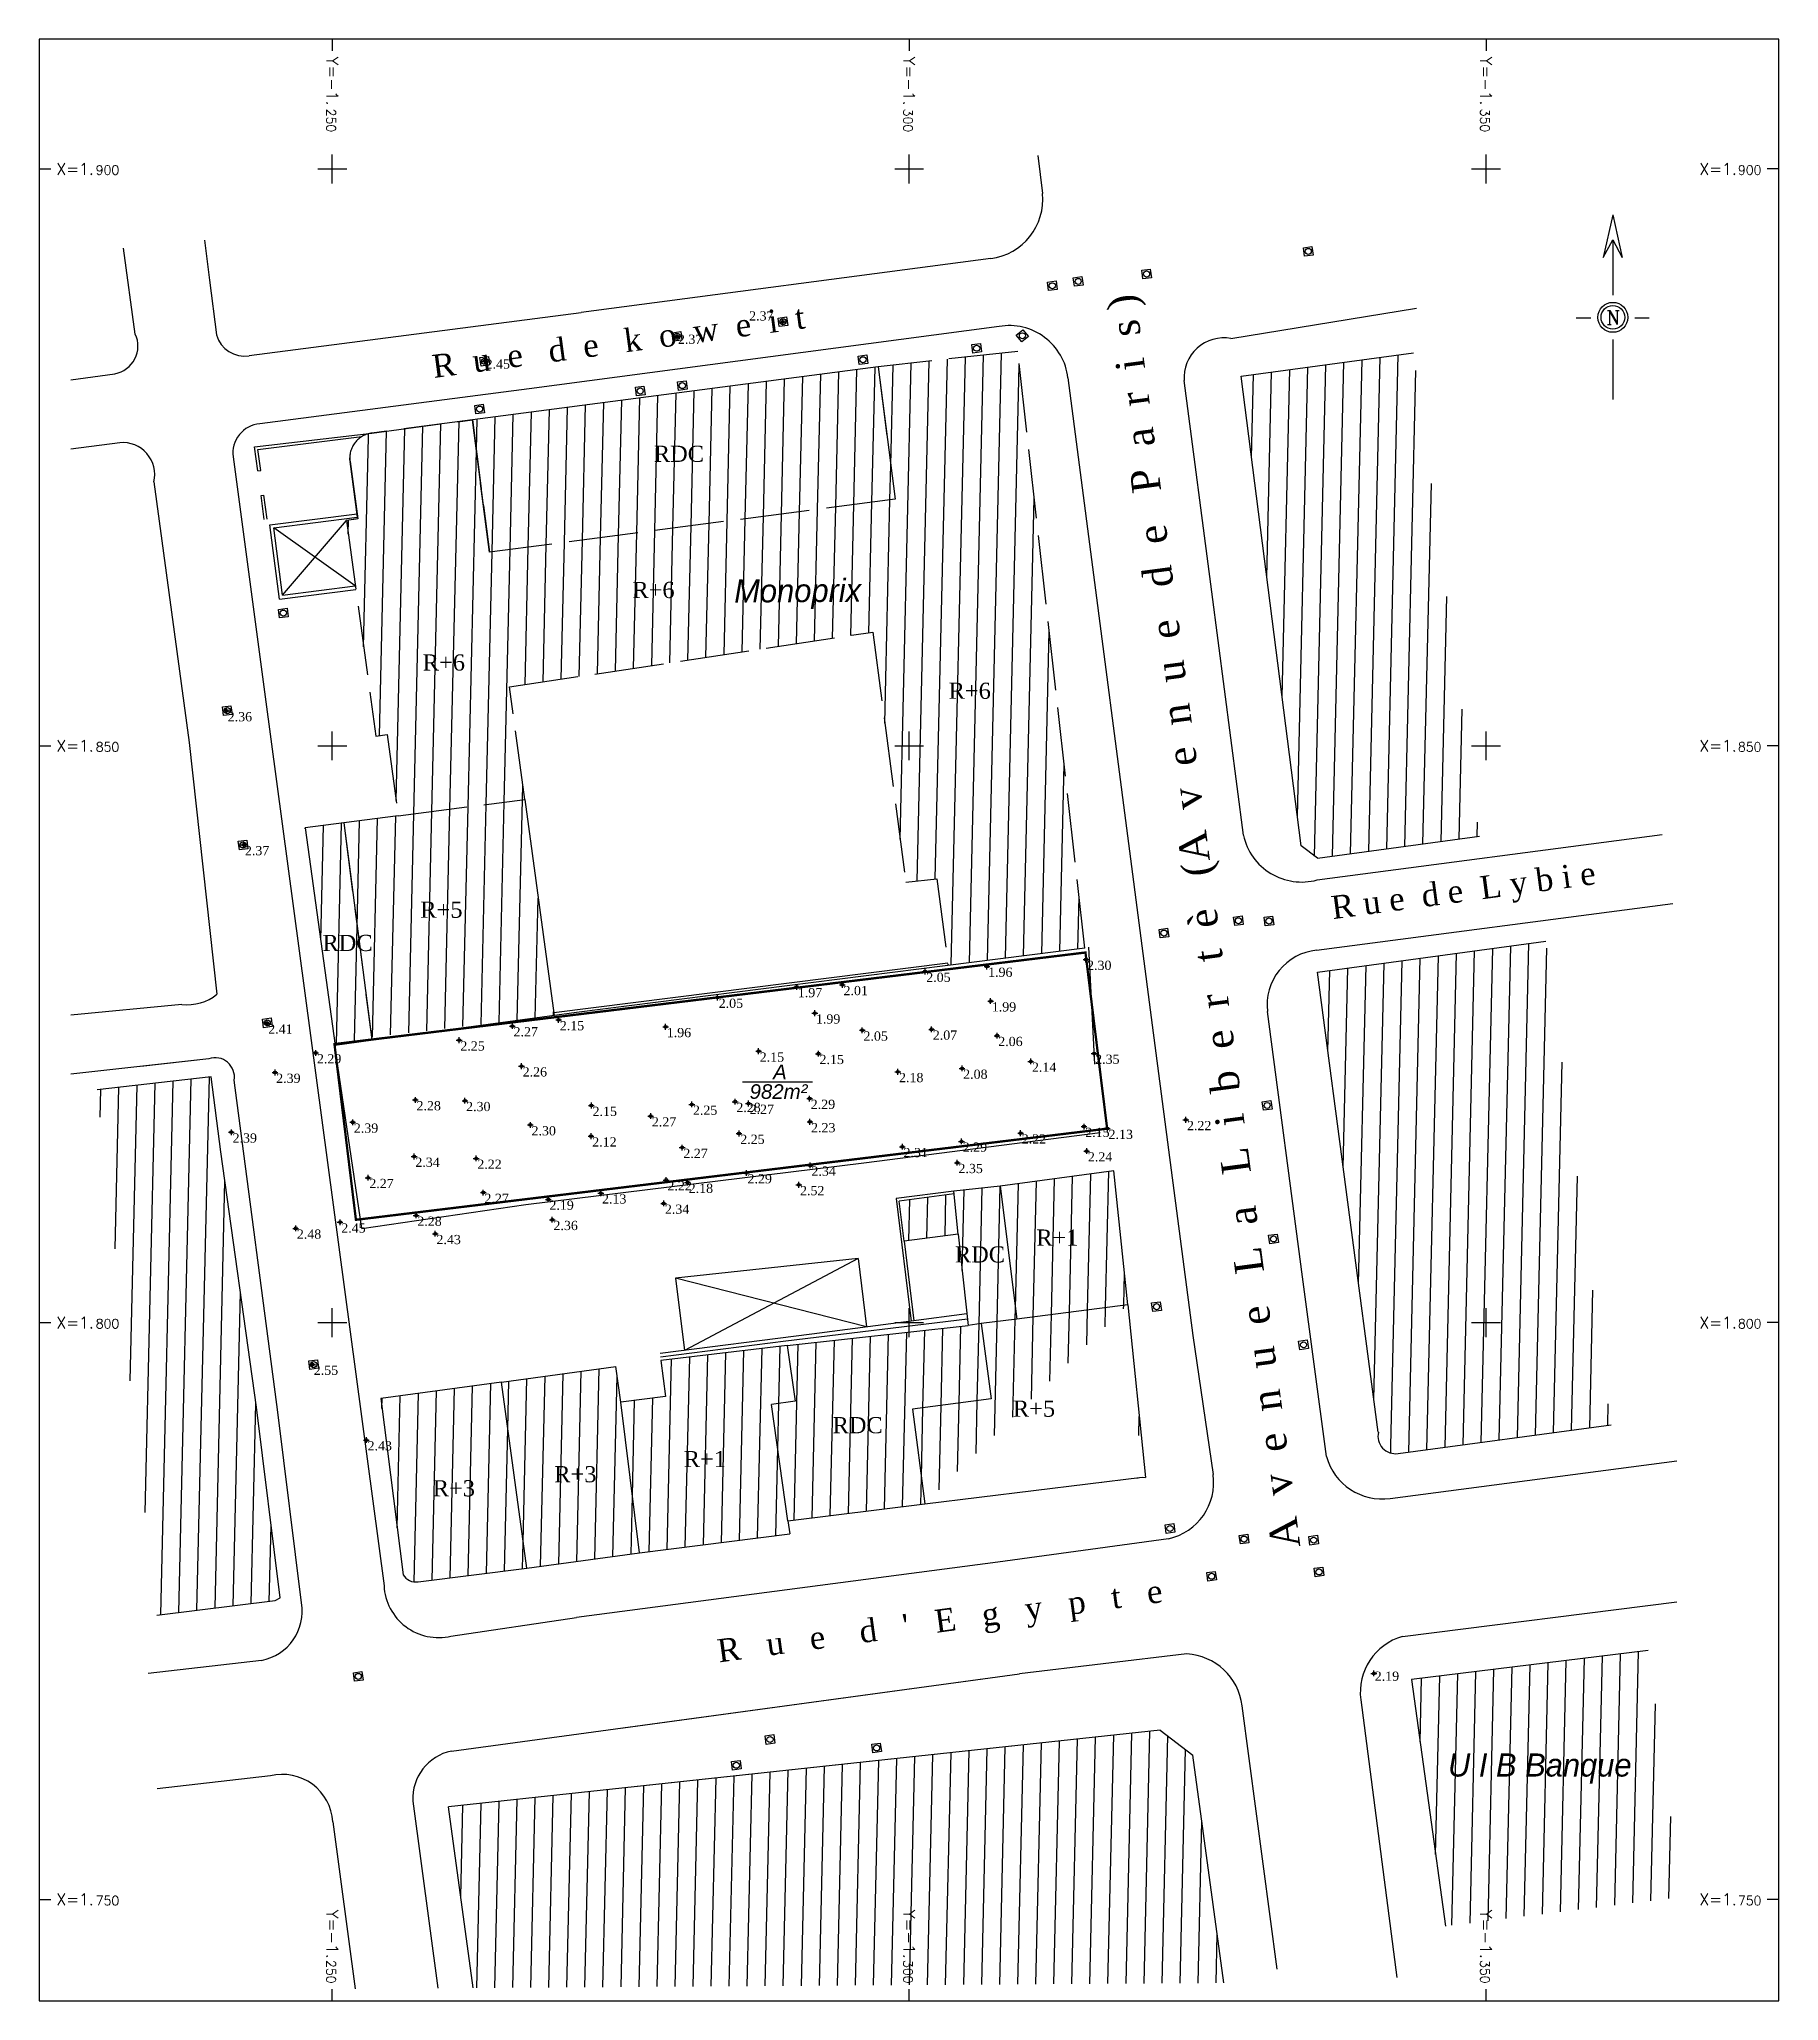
# Model space of a CAD drawing. Header units: millimetres. Extents: x -73 to 2614, y -84 to 3784.
# Drawn here: x 1224.6 to 1375.4, y 1741.2 to 1911.2 of the extents above; entities that cross this region are included whole.
import ezdxf
from ezdxf.enums import TextEntityAlignment as Align

# ---------------------------------------------------------------- set-up
doc = ezdxf.new("R2010")
doc.units = ezdxf.units.MM
doc.header["$LTSCALE"] = 5
doc.header["$PDMODE"] = 34
doc.header["$PDSIZE"] = 0.25
doc.linetypes.add('ACAD_ISO02W100', pattern=[15, 12, -3])
for name, color, linetype in [('Annotation', 7, 'Continuous'), ('Assiette otc', 1, 'Continuous'), ('bordure', 253, 'Continuous'), ('Carroyage(6)', 7, 'Continuous'), ('charpente', 252, 'Continuous'), ('cloture', 252, 'Continuous'), ('const', 7, 'Continuous'), ('Construction', 252, 'Continuous'), ('grillage', 252, 'LIMITE2'), ('Légende_Horizon_Topo', 7, 'Continuous'), ('MiseEnPage', 7, 'Continuous'), ('Nord', 132, 'Continuous'), ('Regard_Eau_Usé', 5, 'Continuous'), ('tableau_recap_surface', 7, 'Continuous'), ('textes_styles_horizon_topo', 7, 'Continuous'), ('TopoAlt', 3, 'Continuous'), ('TopoJIS', 7, 'Continuous')]:
    doc.layers.add(name, color=color, linetype=linetype)
doc.styles.add('NORD', font='complex', dxfattribs={"height": 15})
doc.styles.add('Romans 2.0', font='Romans.shx', dxfattribs={"width": 0.99, "height": 1})
doc.styles.add('style1', font='', dxfattribs={"height": 15})
doc.styles.add('style2', font='times.ttf')
doc.styles.get('style1').set_extended_font_data('ITC Zapf Chancery', italic=True)
doc.linetypes.add('LIMITE2', pattern='A,0.25,-0.1,[132,ltypeshp.shx,S=0.1,R=0,X=-0.1,Y=0],-0.1,1', length=1.45)
pattern_1 = [(88.6695683, (-22929.6595, -88354.8654), (-1.562078779, 0.036278636), [])]

msp = doc.modelspace()

# ---------------------------------------------------------------- texts
at = {"layer": 'Annotation', "style": 'Romans 2.0', "width": 0.99}
for s, height, p in [('Y=-1.', 1, (1249.5, 1909.74)), ('Y=-1.', 1, (1299.5, 1909.74)), ('Y=-1.', 1, (1349.5, 1909.74)), ('250', 0.8, (1249.5, 1905.22)), ('300', 0.8, (1299.5, 1905.22)), ('350', 0.8, (1349.5, 1905.22))]:
    msp.add_text(s, height=height, rotation=270, dxfattribs=at).set_placement(p)
for s, height, p in [('X=1.', 1, (1226.1, 1899.5)), ('900', 0.8, (1229.5, 1899.5)), ('X=1.', 1, (1226.1, 1849.5)), ('850', 0.8, (1229.5, 1849.5)), ('X=1.', 1, (1226.1, 1799.5)), ('800', 0.8, (1229.5, 1799.5)), ('X=1.', 1, (1226.1, 1749.5)), ('750', 0.8, (1229.5, 1749.5))]:
    msp.add_text(s, height=height, dxfattribs=at).set_placement(p)
for s, height, p in [('X=1.', 1, (1371.72, 1899.5)), ('900', 0.8, (1373.87, 1899.5)), ('X=1.', 1, (1371.72, 1849.5)), ('850', 0.8, (1373.87, 1849.5)), ('X=1.', 1, (1371.72, 1799.5)), ('800', 0.8, (1373.87, 1799.5)), ('X=1.', 1, (1371.72, 1749.5)), ('750', 0.8, (1373.87, 1749.5))]:
    msp.add_text(s, height=height, dxfattribs=at).set_placement(p, align=Align.RIGHT)
for s, height, p in [('Y=-1.', 1, (1249.5, 1744.86)), ('Y=-1.', 1, (1299.5, 1744.86)), ('Y=-1.', 1, (1349.5, 1744.86)), ('250', 0.8, (1249.5, 1742.71)), ('300', 0.8, (1299.5, 1742.71)), ('350', 0.8, (1349.5, 1742.71))]:
    msp.add_text(s, height=height, rotation=270, dxfattribs=at).set_placement(p, align=Align.RIGHT)
at = {"layer": 'Construction', "color": 7, "attachment_point": 1, "style": 'style2'}
for s, insert, char_height, width, rotation in [('\\pt82.5;A  v  e  n  u  e   L  a   L  i  b  e  r   t  è   (A  v  e  n  u  e   d  e   P  a  r  i  s )', (1331.43, 1780.28), 2.5, 113.3715, 97.5053), ('R  u  e   d  e   k  o  w  e  i  t', (1258.54, 1883.86), 2, 66.5778, 7.6281), ('R u e  d e  L y b i e', (1336.46, 1836.95), 2, 66.5778, 7.5929), ("R   u   e    d   '   E   g   y   p   t   e ", (1283.25, 1772.52), 2, 66.5778, 7.7505)]:
    msp.add_mtext(s, dxfattribs=dict(at, insert=insert, char_height=char_height, width=width, rotation=rotation))
at = {"layer": 'tableau_recap_surface', "width": 61.2322, "attachment_point": 1}
for s, insert, char_height, style in [('RDC', (1277.87, 1876.01), 1.4, 'style2'), ('R+6', (1276.01, 1864.21), 1.4, 'style2'), ('R+6', (1257.84, 1857.92), 1.4, 'style2'), ('R+6', (1303.42, 1855.47), 1.4, 'style2'), ('R+5', (1257.63, 1836.49), 1.4, 'style2'), ('RDC', (1249.15, 1833.61), 1.4, 'style2'), ('R+1', (1311.02, 1808.07), 1.4, 'style2'), ('RDC', (1303.96, 1806.61), 1.4, 'style2'), ('R+5', (1308.99, 1793.24), 1.4, 'style2'), ('RDC', (1293.36, 1791.81), 1.4, 'style2'), ('R+1', (1280.46, 1788.87), 1.4, 'style2'), ('R+3', (1269.24, 1787.56), 1.4, 'style2'), ('R+3', (1258.71, 1786.34), 1.4, 'style2'), ('U I B Banque', (1346.7, 1762.65), 2, 'style1')]:
    msp.add_mtext(s, dxfattribs=dict(at, insert=insert, char_height=char_height, style=style))
at = {"layer": 'tableau_recap_surface', "insert": (1284.83, 1864.41), "char_height": 2, "width": 61.2322, "attachment_point": 1, "rotation": 0.3874, "style": 'style1'}
msp.add_mtext('Monoprix', dxfattribs=at)
at = {"layer": 'textes_styles_horizon_topo', "color": 1, "char_height": 1.2656, "width": 0.5168, "attachment_point": 1, "style": 'style1'}
for s, insert in [('{\\fArial|b0|i1|c0|p34;A}', (1288.21, 1822.36)), ('{\\fArial|b0|i1|c0|p34;982m²}', (1286.17, 1820.66))]:
    msp.add_mtext(s, dxfattribs=dict(at, insert=insert))

# ---------------------------------------------------------------- blocks, each defined once
blk = doc.blocks.new('Y002')
at = {"color": 0}
for p, q in [((0, 0), (-0.684, -3.078)), ((0, 0), (0.684, -3.078)), ((-1.591671, -7.472417), (-2.641825, -7.472417)), ((2.622944, -7.472417), (1.591671, -7.472417))]:
    blk.add_line(p, q, dxfattribs=at)
for points in [[(-0.684, -3.078), (0.011917, -1.812509), (0.684, -3.078)], [(0.011917, -1.812509), (0.00528, -5.817226)], [(0, -9.002999), (0, -13.338)]]:
    blk.add_lwpolyline(points, dxfattribs=at)
for radius in [1.081499, 0.855]:
    blk.add_circle((0, -7.410108), radius, dxfattribs=at)
at = {"color": 0, "style": 'NORD'}
blk.add_text('N', height=1.026, dxfattribs=at).set_placement((-0.472406, -7.938466))
blk = doc.blocks.new('u003')
at = {"color": 0}
blk.add_lwpolyline([(0, 0.6), (0.6, 0.6), (0.6, 0), (0, 0), (0, 0.6)], dxfattribs=at)
blk.add_circle((0.3, 0.3), 0.21, dxfattribs=at)
blk = doc.blocks.new('TCPOINT')
at = {"color": 0}
blk.add_point((0, 0), dxfattribs=at)
at = {"layer": 'TopoAlt'}
blk.add_attdef('ALT', text='', height=0.375, dxfattribs=at).set_placement((0.125, -0.125), align=Align.TOP_LEFT)

# ---------------------------------------------------------------- hatches: boundary and pattern name
at = {"layer": 'Légende_Horizon_Topo'}
h = msp.add_hatch(dxfattribs=at)
h.set_pattern_fill('HCOV02', color=8, scale=25, angle=313.6696, style=0)
h.set_pattern_definition(pattern_1)
edge = h.paths.add_edge_path()
edge.add_line((1251.22, 1869.52), (1252.21, 1869.67))
edge.add_line((1252.21, 1869.67), (1252.19, 1869.81))
edge.add_line((1252.19, 1869.81), (1251.54, 1874.64))
edge.add_arc((1253.73, 1874.92), 2.21, 97.539, 187.2516, ccw=False)
edge.add_line((1253.44, 1877.11), (1262.15, 1878.26))
edge.add_line((1262.15, 1878.26), (1263.62, 1866.78))
edge.add_line((1263.62, 1866.78), (1298.78, 1871.37))
edge.add_line((1298.78, 1871.37), (1297.32, 1882.85))
edge.add_line((1297.32, 1882.85), (1309.41, 1884.19))
edge.add_line((1309.41, 1884.19), (1315.23, 1832.45))
edge.add_line((1315.23, 1832.45), (1303.38, 1831))
edge.add_line((1303.38, 1831), (1302.39, 1838.48))
edge.add_line((1302.39, 1838.48), (1299.71, 1838.19))
edge.add_line((1299.71, 1838.19), (1296.84, 1859.85))
edge.add_line((1296.84, 1859.85), (1265.35, 1855.1))
edge.add_line((1265.35, 1855.1), (1266.68, 1845.35))
edge.add_line((1266.68, 1845.35), (1255.71, 1843.93))
edge.add_line((1255.71, 1843.93), (1254.77, 1850.98))
edge.add_line((1254.77, 1850.98), (1253.77, 1850.84))
edge.add_line((1253.77, 1850.84), (1251.22, 1869.52))
h = msp.add_hatch(dxfattribs=at)
h.set_pattern_fill('HCOV02', color=8, scale=25, angle=313.6696, style=0)
h.set_pattern_definition(pattern_1)
h.paths.add_polyline_path([(1333.97, 1841.33), (1328.78, 1882.03), (1343.71, 1884.07), (1349.43, 1842.16), (1335.38, 1840.25)])
h = msp.add_hatch(dxfattribs=at)
h.set_pattern_fill('HCOV02', color=8, scale=25, angle=313.6696, style=0)
h.set_pattern_definition(pattern_1)
h.paths.add_polyline_path([(1263.62, 1866.78), (1262.15, 1878.26), (1297.32, 1882.85), (1298.78, 1871.37)])
edge = h.paths.add_edge_path(flags=17)
edge.add_line((1297.32, 1882.85), (1298.78, 1871.37))
h = msp.add_hatch(dxfattribs=at)
h.set_pattern_fill('HCOV02', color=8, scale=25, angle=313.6696, style=0)
h.set_pattern_definition(pattern_1)
h.paths.add_polyline_path([(1266.68, 1845.35), (1269.22, 1826.59), (1253.4, 1824.74), (1250.99, 1843.31)])
h = msp.add_hatch(dxfattribs=at)
h.set_pattern_fill('HCOV02', color=8, scale=25, angle=313.6696, style=0)
h.set_pattern_definition(pattern_1)
h.paths.add_polyline_path([(1247.65, 1842.88), (1250.25, 1824.14), (1253.4, 1824.74), (1250.99, 1843.31)])
edge = h.paths.add_edge_path()
edge.add_line((1250.99, 1843.31), (1253.4, 1824.74))
h = msp.add_hatch(dxfattribs=at)
h.set_pattern_fill('HCOV02', color=8, scale=25, angle=313.6696, style=0)
h.set_pattern_definition(pattern_1)
edge = h.paths.add_edge_path()
edge.add_line((1340.66, 1790.5), (1335.39, 1830.38))
edge.add_line((1335.39, 1830.38), (1355.18, 1833.05))
edge.add_line((1355.18, 1833.05), (1360.84, 1791.14))
edge.add_line((1360.84, 1791.14), (1342.38, 1788.64))
edge.add_arc((1342.17, 1790.17), 1.54, 167.7291, 277.6693, ccw=False)
h = msp.add_hatch(dxfattribs=at)
h.set_pattern_fill('HCOV02', color=8, scale=25, angle=313.6696, style=0)
h.set_pattern_definition(pattern_1)
h.paths.add_polyline_path([(1234.79, 1774.65), (1229.62, 1820.18), (1239.5, 1821.3), (1240.35, 1814.81), (1243.42, 1792.67), (1245.47, 1776.15), (1245.05, 1775.9)])
edge = h.paths.add_edge_path(flags=17)
edge.add_line((1245.47, 1776.15), (1243.42, 1792.67))
h = msp.add_hatch(dxfattribs=at)
h.set_pattern_fill('HCOV02', color=8, scale=25, angle=313.6696, style=0)
h.set_pattern_definition(pattern_1)
h.paths.add_polyline_path([(1307.9, 1811.83), (1309.33, 1800.31), (1318.94, 1801.55), (1317.75, 1813.15)])
h = msp.add_hatch(dxfattribs=at)
h.set_pattern_fill('HCOV02', color=8, scale=25, angle=313.6696, style=0)
h.set_pattern_definition(pattern_1)
edge = h.paths.add_edge_path()
edge.add_line((1299.56, 1807.05), (1299.14, 1810.53))
edge.add_line((1304.26, 1807.67), (1299.56, 1807.05))
edge.add_line((1303.89, 1811.15), (1299.14, 1810.53))
edge.add_line((1304.26, 1807.67), (1303.86, 1811.4))
h = msp.add_hatch(dxfattribs=at)
h.set_pattern_fill('HCOV02', color=8, scale=25, angle=313.6696, style=0)
h.set_pattern_definition(pattern_1)
h.paths.add_polyline_path([(1303.86, 1811.4), (1305.11, 1799.76), (1306.23, 1799.91), (1309.33, 1800.31), (1307.9, 1811.83)])
h = msp.add_hatch(dxfattribs=at)
h.set_pattern_fill('HCOV02', color=8, scale=25, angle=313.6696, style=0)
h.set_pattern_definition(pattern_1)
edge = h.paths.add_edge_path()
edge.add_line((1300.29, 1792.5), (1301.35, 1784.29))
edge.add_line((1307.12, 1793.38), (1300.29, 1792.5))
edge.add_line((1318.94, 1801.55), (1309.33, 1800.31))
edge.add_line((1309.33, 1800.31), (1306.23, 1799.91))
edge.add_line((1306.23, 1799.91), (1307.12, 1793.38))
edge.add_line((1318.94, 1801.55), (1320.48, 1786.57))
edge.add_line((1301.35, 1784.29), (1320.2, 1786.61))
h = msp.add_hatch(dxfattribs=at)
h.set_pattern_fill('HCOV02', color=8, scale=25, angle=313.6696, style=0)
h.set_pattern_definition(pattern_1)
h.paths.add_polyline_path([(1289.49, 1782.83), (1301.35, 1784.29), (1300.29, 1792.5), (1307.12, 1793.38), (1306.23, 1799.91), (1305.11, 1799.76), (1289.42, 1798.01), (1290.12, 1793.18), (1288.07, 1792.89)])
h = msp.add_hatch(dxfattribs=at)
h.set_pattern_fill('HCOV02', color=8, scale=25, angle=313.6696, style=0)
h.set_pattern_definition(pattern_1)
h.paths.add_polyline_path([(1276.64, 1780.04), (1289.66, 1781.7), (1288.07, 1792.89), (1290.12, 1793.18), (1289.42, 1798.01), (1278.49, 1796.72), (1278.89, 1793.6), (1275, 1793.1)])
h = msp.add_hatch(dxfattribs=at)
h.set_pattern_fill('HCOV02', color=8, scale=25, angle=313.6696, style=0)
h.set_pattern_definition(pattern_1)
h.paths.add_polyline_path([(1266.85, 1778.71), (1264.66, 1794.84), (1274.58, 1796.19), (1275, 1793.1), (1276.64, 1780.04)])
h = msp.add_hatch(dxfattribs=at)
h.set_pattern_fill('HCOV02', color=8, scale=25, angle=313.6696, style=0)
h.set_pattern_definition(pattern_1)
edge = h.paths.add_edge_path()
edge.add_line((1254.2, 1793.42), (1256.15, 1778.13))
edge.add_arc((1257.24, 1778.8), 1.28, 211.0815, 279.2884)
edge.add_line((1257.45, 1777.53), (1266.85, 1778.71))
edge.add_line((1266.85, 1778.71), (1264.66, 1794.84))
edge.add_line((1264.66, 1794.84), (1254.2, 1793.42))
edge = h.paths.add_edge_path(flags=17)
edge.add_line((1254.2, 1793.42), (1256.15, 1778.13))
h = msp.add_hatch(dxfattribs=at)
h.set_pattern_fill('HCOV02', color=8, scale=25, angle=313.6696, style=0)
h.set_pattern_definition(pattern_1)
h.paths.add_polyline_path([(1343.55, 1769.05), (1346.47, 1747.69), (1366.97, 1750.22), (1364.05, 1771.58)])
h = msp.add_hatch(dxfattribs=at)
h.set_pattern_fill('HCOV02', color=8, scale=25, angle=313.6696, style=0)
h.set_pattern_definition(pattern_1)
h.paths.add_polyline_path([(1262.22, 1742.33), (1327.28, 1742.77), (1324.59, 1762.51), (1321.76, 1764.67), (1260.08, 1758.02)])

# ---------------------------------------------------------------- linework, layer by layer
at = {"layer": 'Assiette otc', "const_width": 0.2, "flags": 128}
msp.add_lwpolyline([(1252.05, 1808.91), (1250.19, 1824.14), (1315.28, 1832.08), (1316.04, 1825.87), (1317.16, 1816.81)], close=True, dxfattribs=at)
at = {"layer": 'Assiette otc', "color": 1}
msp.add_circle((1315.28, 1832.08), 1.356641759246149e-11, dxfattribs=at)
at = {"layer": 'bordure'}
for p, q in [((1311.14, 1901.17), (1311.57, 1897.88)), ((1232.93, 1885.69), (1231.92, 1893.12)), ((1232.93, 1885.69), (1231.92, 1893.12)), ((1238.93, 1893.83), (1239.37, 1890.37)), ((1238.93, 1893.83), (1239.37, 1890.37)), ((1307.07, 1892.23), (1271.56, 1887.55)), ((1239.37, 1890.37), (1239.97, 1885.61)), ((1239.37, 1890.37), (1239.97, 1885.61)), ((1242.79, 1883.82), (1271.56, 1887.55)), ((1327.89, 1885.3), (1343.98, 1887.94)), ((1307.79, 1886.34), (1285.14, 1883.34)), ((1227.34, 1881.72), (1231.16, 1882.24)), ((1227.34, 1881.72), (1231.16, 1882.24)), ((1267.06, 1880.94), (1243.72, 1877.9)), ((1313.76, 1881.88), (1321.07, 1825.77)), ((1326.22, 1863.33), (1323.83, 1881.65)), ((1231.6, 1876.27), (1227.34, 1875.7)), ((1231.6, 1876.27), (1227.34, 1875.7)), ((1241.42, 1875.04), (1244.17, 1854.24)), ((1241.42, 1875.04), (1244.17, 1854.24)), ((1237.62, 1850.28), (1234.55, 1872.87)), ((1237.62, 1850.28), (1234.55, 1872.87)), ((1328.97, 1842.24), (1326.22, 1863.33)), ((1244.17, 1854.24), (1254.49, 1777.19)), ((1244.17, 1854.24), (1254.49, 1777.19)), ((1240.01, 1828.46), (1237.62, 1850.28)), ((1240.01, 1828.46), (1237.62, 1850.28)), ((1335.37, 1838.37), (1365.26, 1842.3)), ((1335.3, 1832.28), (1366.19, 1836.34)), ((1236.97, 1827.58), (1227.34, 1826.65)), ((1334.08, 1803.98), (1331.06, 1826.97)), ((1321.07, 1825.77), (1324.59, 1798.89)), ((1239.29, 1822.87), (1227.34, 1821.52)), ((1239.29, 1822.87), (1233.41, 1822.21)), ((1245.29, 1792.24), (1241.49, 1821.01)), ((1245.29, 1792.24), (1241.49, 1821.01)), ((1336.17, 1788.4), (1334.08, 1803.98)), ((1324.59, 1798.89), (1326.34, 1786.83)), ((1247.34, 1775.71), (1245.29, 1792.24)), ((1247.34, 1775.71), (1245.29, 1792.24)), ((1341.68, 1784.76), (1366.54, 1788.03)), ((1322.48, 1781.27), (1307.69, 1779.22)), ((1307.69, 1779.22), (1271.16, 1774.45)), ((1342.75, 1772.79), (1366.54, 1775.8)), ((1243.86, 1770.71), (1234.03, 1769.59)), ((1243.86, 1770.71), (1234.03, 1769.59)), ((1324.06, 1771.28), (1309.55, 1769.54)), ((1324.06, 1771.28), (1309.55, 1769.54)), ((1260.32, 1762.86), (1309.55, 1769.54)), ((1260.32, 1762.86), (1309.55, 1769.54)), ((1275.2, 1764.88), (1309.55, 1769.54)), ((1275.2, 1764.88), (1309.55, 1769.54)), ((1331.89, 1743.96), (1328.86, 1766.79)), ((1339.14, 1767.31), (1342.27, 1743.22)), ((1244.64, 1760.7), (1234.82, 1759.58)), ((1244.64, 1760.7), (1234.82, 1759.58)), ((1256.97, 1758.53), (1259.14, 1742.31)), ((1250.05, 1756.73), (1251.99, 1742.26))]:
    msp.add_line(p, q, dxfattribs=at)
at = {"layer": 'bordure', "flags": 128}
msp.add_lwpolyline([(1285.14, 1883.34), (1267.06, 1880.94)], dxfattribs=at)
at = {"layer": 'bordure'}
for centre, radius, start, end in [((1306.39, 1897.39), 5.2, 277.5247, 5.4007), ((1230.72, 1884.65), 2.44, 280.3817, 25.196), ((1230.72, 1884.65), 2.44, 280.3817, 25.196), ((1308.67, 1881.29), 5.13, 6.6628, 99.8838), ((1242.38, 1886.28), 2.5, 195.5625, 279.4937), ((1327.28, 1881.9), 3.46, 79.8738, 184.1238), ((1243.91, 1875.39), 2.52, 94.2332, 188.1202), ((1231.84, 1873.5), 2.78, 346.9339, 94.9727), ((1334.02, 1843.37), 5.18, 192.6686, 285.0241), ((1335.74, 1827.58), 4.71, 95.3658, 187.4217), ((1237.44, 1831.63), 4.08, 263.3882, 308.9575), ((1239.85, 1821.29), 1.67, 350.2284, 109.2643), ((1341, 1789.72), 5.01, 195.351, 277.8304), ((1321.41, 1786.13), 4.98, 282.3339, 8.0813), ((1243.03, 1775), 4.37, 280.8906, 9.4445), ((1243.03, 1775), 4.37, 280.8906, 9.4445), ((1344.16, 1767.94), 5.06, 106.2137, 187.1575), ((1323.75, 1766.13), 5.16, 7.3719, 86.5313), ((1323.75, 1766.13), 5.16, 7.3719, 86.5313), ((1261.2, 1758.72), 4.23, 101.9256, 182.603), ((1261.2, 1758.72), 4.23, 101.9256, 182.603), ((1245.7, 1756.47), 4.36, 3.4903, 104.0229), ((1245.7, 1756.47), 4.36, 3.4903, 104.0229)]:
    msp.add_arc(centre, radius, start, end, dxfattribs=at)
at = {"layer": 'Carroyage(6)'}
for p, q in [((1250, 1911.24), (1250, 1910.24)), ((1300, 1911.24), (1300, 1910.24)), ((1350, 1911.24), (1350, 1910.24)), ((1250, 1898.75), (1250, 1901.25)), ((1300, 1898.75), (1300, 1901.25)), ((1350, 1898.75), (1350, 1901.25)), ((1224.6, 1900), (1225.6, 1900)), ((1248.75, 1900), (1251.25, 1900)), ((1298.75, 1900), (1301.25, 1900)), ((1348.75, 1900), (1351.25, 1900)), ((1375.37, 1900), (1374.37, 1900)), ((1224.6, 1850), (1225.6, 1850)), ((1248.75, 1850), (1251.25, 1850)), ((1250, 1848.75), (1250, 1851.25)), ((1298.75, 1850), (1301.25, 1850)), ((1300, 1848.75), (1300, 1851.25)), ((1348.75, 1850), (1351.25, 1850)), ((1350, 1848.75), (1350, 1851.25)), ((1375.37, 1850), (1374.37, 1850)), ((1250, 1798.75), (1250, 1801.25)), ((1300, 1798.75), (1300, 1801.25)), ((1350, 1798.75), (1350, 1801.25)), ((1224.6, 1800), (1225.6, 1800)), ((1248.75, 1800), (1251.25, 1800)), ((1298.75, 1800), (1301.25, 1800)), ((1348.75, 1800), (1351.25, 1800)), ((1375.37, 1800), (1374.37, 1800)), ((1224.6, 1750), (1225.6, 1750)), ((1375.37, 1750), (1374.37, 1750)), ((1250, 1741.21), (1250, 1742.21)), ((1300, 1741.21), (1300, 1742.21)), ((1350, 1741.21), (1350, 1742.21))]:
    msp.add_line(p, q, dxfattribs=at)
at = {"layer": 'charpente'}
for p, q in [((1251.99, 1863.85), (1244.94, 1868.89)), ((1245.68, 1863.05), (1251.22, 1869.52)), ((1295.59, 1805.56), (1280.52, 1797.59)), ((1296.3, 1799.62), (1279.74, 1803.84))]:
    msp.add_line(p, q, dxfattribs=at)
at = {"layer": 'cloture'}
for p, q in [((1243.27, 1875.9), (1253.44, 1877.11)), ((1243.55, 1873.82), (1243.27, 1875.9)), ((1243.55, 1873.82), (1243.27, 1875.9)), ((1243.55, 1875.68), (1252.57, 1876.81)), ((1243.8, 1873.85), (1243.55, 1875.68)), ((1243.8, 1873.85), (1243.55, 1875.68)), ((1243.55, 1873.82), (1243.8, 1873.85)), ((1243.55, 1873.82), (1243.8, 1873.85)), ((1243.84, 1871.69), (1244.08, 1871.72)), ((1243.84, 1871.69), (1244.08, 1871.72)), ((1244.11, 1869.6), (1243.84, 1871.69)), ((1244.11, 1869.6), (1243.84, 1871.69)), ((1244.36, 1869.64), (1244.08, 1871.72)), ((1244.36, 1869.64), (1244.08, 1871.72)), ((1303.36, 1831.15), (1269.19, 1826.84)), ((1303.12, 1830.92), (1271.18, 1826.89)), ((1297.29, 1830.24), (1297.3, 1830.17)), ((1317.75, 1813.15), (1307.9, 1811.83)), ((1307.9, 1811.83), (1303.86, 1811.4)), ((1307.9, 1811.83), (1309.33, 1800.31)), ((1304.26, 1807.67), (1305.11, 1799.76)), ((1305.01, 1800.76), (1300.16, 1800.12)), ((1318.94, 1801.55), (1309.33, 1800.31)), ((1291.57, 1798.99), (1278.41, 1797.33)), ((1289.3, 1798.41), (1305.05, 1800.34)), ((1289.42, 1798.01), (1305.11, 1799.76)), ((1300.16, 1800.12), (1291.57, 1798.99)), ((1309.33, 1800.31), (1306.23, 1799.91)), ((1306.23, 1799.91), (1307.12, 1793.38)), ((1278.45, 1797.02), (1289.3, 1798.41)), ((1289.42, 1798.01), (1278.49, 1796.72)), ((1289.42, 1798.01), (1290.12, 1793.18)), ((1278.49, 1796.72), (1278.89, 1793.6)), ((1278.89, 1793.6), (1275, 1793.1)), ((1307.12, 1793.38), (1300.29, 1792.5)), ((1300.29, 1792.5), (1301.35, 1784.29))]:
    msp.add_line(p, q, dxfattribs=at)
at = {"layer": 'const'}
for p, q in [((1315.23, 1832.46), (1303.12, 1830.92)), ((1271.18, 1826.89), (1254.58, 1824.63)), ((1254.58, 1824.63), (1250.23, 1824.03))]:
    msp.add_line(p, q, dxfattribs=at)
at = {"layer": 'Construction', "linetype": 'ACAD_ISO02W100', "ltscale": 0.1}
for p, q in [((1309.41, 1884.19), (1297.32, 1882.85)), ((1315.23, 1832.46), (1309.41, 1884.19)), ((1297.32, 1882.85), (1298.78, 1871.37)), ((1262.15, 1878.26), (1253.44, 1877.11)), ((1253.44, 1877.11), (1262.15, 1878.26)), ((1263.62, 1866.78), (1262.15, 1878.26)), ((1262.15, 1878.26), (1263.62, 1866.78)), ((1252.19, 1869.81), (1251.54, 1874.64)), ((1251.54, 1874.64), (1252.21, 1869.67)), ((1298.78, 1871.37), (1263.62, 1866.78)), ((1252.21, 1869.67), (1251.22, 1869.52)), ((1251.22, 1869.52), (1253.77, 1850.84)), ((1265.35, 1855.1), (1296.84, 1859.85)), ((1296.84, 1859.85), (1299.71, 1838.19)), ((1266.68, 1845.35), (1265.35, 1855.1)), ((1253.77, 1850.84), (1254.77, 1850.98)), ((1254.77, 1850.98), (1255.71, 1843.93)), ((1255.71, 1843.93), (1266.68, 1845.35)), ((1250.99, 1843.31), (1253.4, 1824.74)), ((1250.99, 1843.31), (1253.4, 1824.74)), ((1299.71, 1838.19), (1302.39, 1838.48)), ((1302.39, 1838.48), (1303.38, 1831))]:
    msp.add_line(p, q, dxfattribs=at)
at = {"layer": 'Construction'}
for p, q in [((1328.78, 1882.03), (1343.71, 1884.07)), ((1297.32, 1882.85), (1298.78, 1871.37)), ((1333.97, 1841.33), (1328.78, 1882.03)), ((1263.62, 1866.78), (1262.15, 1878.26)), ((1244.6, 1869.15), (1252.15, 1870.1)), ((1245.42, 1862.71), (1244.6, 1869.15)), ((1244.94, 1868.89), (1252.16, 1869.81)), ((1245.68, 1863.05), (1244.94, 1868.89)), ((1245.42, 1862.71), (1252.03, 1863.55)), ((1245.68, 1863.05), (1251.99, 1863.85)), ((1266.68, 1845.35), (1269.22, 1826.63)), ((1250.99, 1843.31), (1247.65, 1842.88)), ((1255.71, 1843.93), (1250.99, 1843.31)), ((1250.99, 1843.31), (1253.43, 1824.53)), ((1247.65, 1842.88), (1250.26, 1824.03)), ((1335.38, 1840.25), (1349.43, 1842.16)), ((1335.38, 1840.25), (1333.97, 1841.33)), ((1335.39, 1830.38), (1355.18, 1833.05)), ((1303.39, 1830.95), (1303.37, 1831.1)), ((1340.66, 1790.5), (1335.39, 1830.38)), ((1239.5, 1821.3), (1229.62, 1820.18)), ((1240.35, 1814.81), (1239.5, 1821.3)), ((1243.42, 1792.67), (1240.35, 1814.81)), ((1318.94, 1801.55), (1317.75, 1813.15)), ((1303.86, 1811.4), (1298.86, 1810.75)), ((1303.89, 1811.15), (1299.14, 1810.53)), ((1304.26, 1807.67), (1303.86, 1811.4)), ((1298.86, 1810.75), (1300.16, 1800.12)), ((1299.56, 1807.05), (1299.14, 1810.53)), ((1304.26, 1807.67), (1299.56, 1807.05)), ((1299.56, 1807.05), (1300.41, 1800.15)), ((1295.59, 1805.56), (1279.74, 1803.84)), ((1295.59, 1805.56), (1296.3, 1799.62)), ((1279.74, 1803.84), (1280.52, 1797.59)), ((1318.94, 1801.55), (1320.48, 1786.57)), ((1306.23, 1799.91), (1305.11, 1799.76)), ((1264.66, 1794.84), (1274.58, 1796.19)), ((1275, 1793.1), (1274.58, 1796.19)), ((1264.66, 1794.84), (1254.2, 1793.42)), ((1266.85, 1778.71), (1264.66, 1794.84)), ((1245.47, 1776.15), (1243.42, 1792.67)), ((1254.2, 1793.42), (1256.15, 1778.13)), ((1254.2, 1793.42), (1256.15, 1778.13)), ((1276.64, 1780.04), (1275, 1793.1)), ((1290.12, 1793.18), (1288.07, 1792.89)), ((1289.49, 1782.83), (1288.07, 1792.89)), ((1342.38, 1788.64), (1360.84, 1791.14)), ((1301.35, 1784.29), (1320.2, 1786.61)), ((1289.49, 1782.83), (1301.35, 1784.29)), ((1289.49, 1782.83), (1289.66, 1781.7)), ((1276.64, 1780.04), (1289.66, 1781.7)), ((1257.45, 1777.53), (1266.85, 1778.71)), ((1266.85, 1778.71), (1276.64, 1780.04)), ((1234.79, 1774.65), (1245.05, 1775.9)), ((1245.05, 1775.9), (1245.47, 1776.15)), ((1260.29, 1772.83), (1271.16, 1774.45)), ((1364.05, 1771.58), (1343.55, 1769.05)), ((1343.55, 1769.05), (1346.47, 1747.69)), ((1321.76, 1764.67), (1260.08, 1758.02)), ((1321.76, 1764.67), (1275.9, 1759.73)), ((1321.76, 1764.67), (1324.59, 1762.51)), ((1321.76, 1764.67), (1324.59, 1762.51)), ((1327.28, 1742.77), (1324.59, 1762.51)), ((1327.28, 1742.77), (1324.59, 1762.51)), ((1262.22, 1742.33), (1260.08, 1758.02))]:
    msp.add_line(p, q, dxfattribs=at)
at = {"layer": 'Construction', "ltscale": 0.1}
msp.add_line((1297.32, 1882.85), (1262.15, 1878.26), dxfattribs=at)
at = {"layer": 'Construction', "linetype": 'ACAD_ISO02W100', "ltscale": 0.1, "flags": 128}
msp.add_lwpolyline([(1297.32, 1882.85), (1298.78, 1871.37)], dxfattribs=at)
at = {"layer": 'Construction', "flags": 128}
for points in [[(1252.08, 1869.65), (1251.22, 1869.52)], [(1320.2, 1786.61), (1320.48, 1786.57)]]:
    msp.add_lwpolyline(points, dxfattribs=at)
at = {"layer": 'Construction', "linetype": 'ACAD_ISO02W100', "ltscale": 0.1}
msp.add_arc((1253.69, 1874.95), 2.17, 96.4421, 188.3485, dxfattribs=at)
msp.add_arc((1253.69, 1874.95), 2.17, 96.4421, 188.3485, dxfattribs=at)
at = {"layer": 'Construction'}
for centre, radius, start, end in [((1342.17, 1790.17), 1.54, 167.7291, 277.6693), ((1259.2, 1777.42), 4.72, 182.7418, 283.3536), ((1257.24, 1778.8), 1.28, 211.0815, 279.2884), ((1257.24, 1778.8), 1.28, 211.0815, 279.2884)]:
    msp.add_arc(centre, radius, start, end, dxfattribs=at)
at = {"layer": 'grillage', "ltscale": 0.5}
for p, q in [((1316.08, 1822.39), (1315.58, 1832.55)), ((1252.55, 1808.15), (1250.23, 1824.03)), ((1296.08, 1813.84), (1316.55, 1816.47)), ((1266.78, 1810.25), (1296.08, 1813.84))]:
    msp.add_line(p, q, dxfattribs=at)
at = {"layer": 'grillage'}
msp.add_line((1252.55, 1808.15), (1266.78, 1810.25), dxfattribs=at)
at = {"layer": 'MiseEnPage', "color": 7}
msp.add_lwpolyline([(1224.6, 1741.21), (1375.37, 1741.21), (1375.37, 1911.24), (1224.6, 1911.24)], close=True, dxfattribs=at)
at = {"layer": 'MiseEnPage', "flags": 128}
msp.add_lwpolyline([(1224.6, 1741.21), (1375.37, 1741.21), (1375.37, 1911.24), (1224.6, 1911.24)], close=True, dxfattribs=at)
at = {"layer": 'textes_styles_horizon_topo', "color": 1}
msp.add_line((1285.56, 1820.88), (1291.62, 1820.88), dxfattribs=at)

# ---------------------------------------------------------------- block references
at = {"layer": 'Nord', "color": 7, "xscale": 1.199999999999947, "yscale": 1.200000000000102, "zscale": 1.2, "rotation": 0.05924203672810904}
msp.add_blockref('Y002', (1360.98, 1896.03), dxfattribs=at)
at = {"layer": 'Regard_Eau_Usé', "yscale": 1.25, "zscale": 1.250000000000012}
for p, xscale, rotation in [((1335.01, 1892.53), 1.249999999993636, 97.61040153560242), ((1321, 1890.57), 1.249999999993636, 97.61040153560242), ((1312.83, 1889.55), 1.249999999993636, 97.61040153560242), ((1315.07, 1889.93), 1.249999999993636, 97.61040153560242), ((1280.3, 1885.16), 1.249999999993636, 97.61040153560242), ((1289.48, 1886.43), 1.249999999993636, 97.61040153560242), ((1309.76, 1885.01), 1.249999999997891, 39.3220932474911), ((1306.27, 1884.14), 1.249999999993636, 97.61040153560242), ((1263.64, 1883.01), 1.249999999993636, 97.61040153560242), ((1296.42, 1883.14), 1.249999999993636, 97.61040153560242), ((1277.11, 1880.43), 1.249999999993636, 97.61040153560242), ((1280.76, 1880.9), 1.249999999993636, 97.61040153560242), ((1263.19, 1878.86), 1.249999999993636, 97.61040153560242), ((1246.18, 1861.18), 1.249999999993636, 97.61040153560242), ((1241.32, 1852.72), 1.249999999993636, 97.61040153560242), ((1242.69, 1841.08), 1.249999999993636, 97.61040153560242), ((1328.96, 1834.51), 1.249999999993636, 97.61040153560242), ((1331.6, 1834.49), 1.249999999993636, 97.61040153560242), ((1322.5, 1833.44), 1.249999999993636, 97.61040153560242), ((1244.79, 1825.66), 1.249999999993636, 97.61040153560242), ((1331.45, 1818.5), 1.249999999993636, 97.61040153560242), ((1332, 1806.93), 1.249999999993636, 97.61040153560242), ((1321.86, 1801.06), 1.249999999993636, 97.61040153560242), ((1334.6, 1797.75), 1.249999999993636, 97.61040153560242), ((1248.81, 1796.04), 1.249999999993636, 97.61040153560242), ((1248.81, 1796.04), 1.249999999993636, 97.61040153560242), ((1323.03, 1781.83), 1.249999999993636, 97.61040153560242), ((1329.45, 1780.91), 1.249999999993636, 97.61040153560242), ((1335.48, 1780.82), 1.249999999993636, 97.61040153560242), ((1335.94, 1778.07), 1.249999999993636, 97.61040153560242), ((1326.63, 1777.69), 1.249999999993636, 97.61040153560242), ((1252.67, 1769.01), 1.249999999993636, 97.61040153560242), ((1252.67, 1769.01), 1.249999999993636, 97.61040153560242), ((1288.36, 1763.54), 1.249999999993636, 97.61040153560242), ((1288.36, 1763.54), 1.249999999993636, 97.61040153560242), ((1297.6, 1762.81), 1.249999999993636, 97.61040153560242), ((1297.6, 1762.81), 1.249999999993636, 97.61040153560242), ((1285.44, 1761.31), 1.249999999993636, 97.61040153560242), ((1285.44, 1761.31), 1.249999999993636, 97.61040153560242)]:
    msp.add_blockref('u003', p, dxfattribs=dict(at, xscale=xscale, rotation=rotation))
at = {"layer": 'TopoJIS'}
ref = msp.add_blockref('TCPOINT', (1289.05, 1886.75), dxfattribs=dict(at, rotation=109.9029922911825))
ref.add_attrib('ALT', '2.37', dxfattribs={"layer": 'TopoAlt', "color": 252, "height": 0.8, "style": 'style2'}).set_placement((1286.13, 1887.66), align=Align.TOP_LEFT)
ref = msp.add_blockref('TCPOINT', (1279.88, 1885.48), dxfattribs=dict(at, rotation=109.9029922911825))
ref.add_attrib('ALT', '2.37', dxfattribs={"layer": 'TopoAlt', "color": 252, "height": 0.8, "style": 'style2'}).set_placement((1279.96, 1885.64), align=Align.TOP_LEFT)
ref = msp.add_blockref('TCPOINT', (1263.22, 1883.33), dxfattribs=dict(at, rotation=109.9029922911825))
ref.add_attrib('ALT', '2.45', dxfattribs={"layer": 'TopoAlt', "color": 252, "height": 0.8, "style": 'style2'}).set_placement((1263.29, 1883.49), align=Align.TOP_LEFT)
ref = msp.add_blockref('TCPOINT', (1240.84, 1853.02), dxfattribs=at)
ref.add_attrib('ALT', '2.36', dxfattribs={"layer": 'TopoAlt', "color": 252, "height": 0.8, "style": 'style2'}).set_placement((1240.94, 1852.92), align=Align.TOP_LEFT)
ref = msp.add_blockref('TCPOINT', (1242.33, 1841.41), dxfattribs=at)
ref.add_attrib('ALT', '2.37', dxfattribs={"layer": 'TopoAlt', "color": 252, "height": 0.8, "style": 'style2'}).set_placement((1242.43, 1841.31), align=Align.TOP_LEFT)
ref = msp.add_blockref('TCPOINT', (1315.32, 1831.47), dxfattribs=at)
ref.add_attrib('ALT', '2.30', dxfattribs={"layer": 'TopoAlt', "color": 252, "height": 0.8, "style": 'style2'}).set_placement((1315.42, 1831.37), align=Align.TOP_LEFT)
ref = msp.add_blockref('TCPOINT', (1294.21, 1829.28), dxfattribs=at)
ref.add_attrib('ALT', '2.01', dxfattribs={"layer": 'TopoAlt', "color": 252, "height": 0.8, "style": 'style2'}).set_placement((1294.31, 1829.18), align=Align.TOP_LEFT)
ref = msp.add_blockref('TCPOINT', (1301.38, 1830.43), dxfattribs=at)
ref.add_attrib('ALT', '2.05', dxfattribs={"layer": 'TopoAlt', "color": 252, "height": 0.8, "style": 'style2'}).set_placement((1301.48, 1830.33), align=Align.TOP_LEFT)
ref = msp.add_blockref('TCPOINT', (1306.74, 1830.87), dxfattribs=at)
ref.add_attrib('ALT', '1.96', dxfattribs={"layer": 'TopoAlt', "color": 252, "height": 0.8, "style": 'style2'}).set_placement((1306.84, 1830.77), align=Align.TOP_LEFT)
ref = msp.add_blockref('TCPOINT', (1283.39, 1828.18), dxfattribs=at)
ref.add_attrib('ALT', '2.05', dxfattribs={"layer": 'TopoAlt', "color": 252, "height": 0.8, "style": 'style2'}).set_placement((1283.49, 1828.08), align=Align.TOP_LEFT)
ref = msp.add_blockref('TCPOINT', (1290.25, 1829.1), dxfattribs=at)
ref.add_attrib('ALT', '1.97', dxfattribs={"layer": 'TopoAlt', "color": 252, "height": 0.8, "style": 'style2'}).set_placement((1290.35, 1829), align=Align.TOP_LEFT)
ref = msp.add_blockref('TCPOINT', (1307.06, 1827.87), dxfattribs=at)
ref.add_attrib('ALT', '1.99', dxfattribs={"layer": 'TopoAlt', "color": 252, "height": 0.8, "style": 'style2'}).set_placement((1307.16, 1827.77), align=Align.TOP_LEFT)
ref = msp.add_blockref('TCPOINT', (1244.35, 1825.95), dxfattribs=at)
ref.add_attrib('ALT', '2.41', dxfattribs={"layer": 'TopoAlt', "color": 252, "height": 0.8, "style": 'style2'}).set_placement((1244.45, 1825.85), align=Align.TOP_LEFT)
ref = msp.add_blockref('TCPOINT', (1269.62, 1826.24), dxfattribs=at)
ref.add_attrib('ALT', '2.15', dxfattribs={"layer": 'TopoAlt', "color": 252, "height": 0.8, "style": 'style2'}).set_placement((1269.72, 1826.14), align=Align.TOP_LEFT)
ref = msp.add_blockref('TCPOINT', (1291.82, 1826.82), dxfattribs=at)
ref.add_attrib('ALT', '1.99', dxfattribs={"layer": 'TopoAlt', "color": 252, "height": 0.8, "style": 'style2'}).set_placement((1291.92, 1826.72), align=Align.TOP_LEFT)
ref = msp.add_blockref('TCPOINT', (1261, 1824.48), dxfattribs=at)
ref.add_attrib('ALT', '2.25', dxfattribs={"layer": 'TopoAlt', "color": 252, "height": 0.8, "style": 'style2'}).set_placement((1261.1, 1824.38), align=Align.TOP_LEFT)
ref = msp.add_blockref('TCPOINT', (1265.61, 1825.7), dxfattribs=at)
ref.add_attrib('ALT', '2.27', dxfattribs={"layer": 'TopoAlt', "color": 252, "height": 0.8, "style": 'style2'}).set_placement((1265.71, 1825.61), align=Align.TOP_LEFT)
ref = msp.add_blockref('TCPOINT', (1278.89, 1825.64), dxfattribs=at)
ref.add_attrib('ALT', '1.96', dxfattribs={"layer": 'TopoAlt', "color": 252, "height": 0.8, "style": 'style2'}).set_placement((1278.99, 1825.54), align=Align.TOP_LEFT)
ref = msp.add_blockref('TCPOINT', (1295.94, 1825.34), dxfattribs=at)
ref.add_attrib('ALT', '2.05', dxfattribs={"layer": 'TopoAlt', "color": 252, "height": 0.8, "style": 'style2'}).set_placement((1296.04, 1825.24), align=Align.TOP_LEFT)
ref = msp.add_blockref('TCPOINT', (1301.95, 1825.42), dxfattribs=at)
ref.add_attrib('ALT', '2.07', dxfattribs={"layer": 'TopoAlt', "color": 252, "height": 0.8, "style": 'style2'}).set_placement((1302.05, 1825.32), align=Align.TOP_LEFT)
ref = msp.add_blockref('TCPOINT', (1307.62, 1824.87), dxfattribs=at)
ref.add_attrib('ALT', '2.06', dxfattribs={"layer": 'TopoAlt', "color": 252, "height": 0.8, "style": 'style2'}).set_placement((1307.72, 1824.77), align=Align.TOP_LEFT)
ref = msp.add_blockref('TCPOINT', (1248.57, 1823.37), dxfattribs=at)
ref.add_attrib('ALT', '2.29', dxfattribs={"layer": 'TopoAlt', "color": 252, "height": 0.8, "style": 'style2'}).set_placement((1248.67, 1823.27), align=Align.TOP_LEFT)
ref = msp.add_blockref('TCPOINT', (1286.95, 1823.53), dxfattribs=at)
ref.add_attrib('ALT', '2.15', dxfattribs={"layer": 'TopoAlt', "color": 252, "height": 0.8, "style": 'style2'}).set_placement((1287.05, 1823.42), align=Align.TOP_LEFT)
ref = msp.add_blockref('TCPOINT', (1292.13, 1823.31), dxfattribs=at)
ref.add_attrib('ALT', '2.15', dxfattribs={"layer": 'TopoAlt', "color": 252, "height": 0.8, "style": 'style2'}).set_placement((1292.23, 1823.21), align=Align.TOP_LEFT)
ref = msp.add_blockref('TCPOINT', (1310.54, 1822.64), dxfattribs=at)
ref.add_attrib('ALT', '2.14', dxfattribs={"layer": 'TopoAlt', "color": 252, "height": 0.8, "style": 'style2'}).set_placement((1310.64, 1822.54), align=Align.TOP_LEFT)
ref = msp.add_blockref('TCPOINT', (1316.02, 1823.33), dxfattribs=at)
ref.add_attrib('ALT', '2.35', dxfattribs={"layer": 'TopoAlt', "color": 252, "height": 0.8, "style": 'style2'}).set_placement((1316.12, 1823.23), align=Align.TOP_LEFT)
ref = msp.add_blockref('TCPOINT', (1245.04, 1821.68), dxfattribs=at)
ref.add_attrib('ALT', '2.39', dxfattribs={"layer": 'TopoAlt', "color": 252, "height": 0.8, "style": 'style2'}).set_placement((1245.14, 1821.58), align=Align.TOP_LEFT)
ref = msp.add_blockref('TCPOINT', (1266.4, 1822.23), dxfattribs=at)
ref.add_attrib('ALT', '2.26', dxfattribs={"layer": 'TopoAlt', "color": 252, "height": 0.8, "style": 'style2'}).set_placement((1266.5, 1822.13), align=Align.TOP_LEFT)
ref = msp.add_blockref('TCPOINT', (1299.02, 1821.74), dxfattribs=at)
ref.add_attrib('ALT', '2.18', dxfattribs={"layer": 'TopoAlt', "color": 252, "height": 0.8, "style": 'style2'}).set_placement((1299.12, 1821.64), align=Align.TOP_LEFT)
ref = msp.add_blockref('TCPOINT', (1304.58, 1822.03), dxfattribs=at)
ref.add_attrib('ALT', '2.08', dxfattribs={"layer": 'TopoAlt', "color": 252, "height": 0.8, "style": 'style2'}).set_placement((1304.68, 1821.93), align=Align.TOP_LEFT)
ref = msp.add_blockref('TCPOINT', (1257.2, 1819.3), dxfattribs=at)
ref.add_attrib('ALT', '2.28', dxfattribs={"layer": 'TopoAlt', "color": 252, "height": 0.8, "style": 'style2'}).set_placement((1257.3, 1819.2), align=Align.TOP_LEFT)
ref = msp.add_blockref('TCPOINT', (1261.5, 1819.23), dxfattribs=at)
ref.add_attrib('ALT', '2.30', dxfattribs={"layer": 'TopoAlt', "color": 252, "height": 0.8, "style": 'style2'}).set_placement((1261.6, 1819.13), align=Align.TOP_LEFT)
ref = msp.add_blockref('TCPOINT', (1284.92, 1819.15), dxfattribs=at)
ref.add_attrib('ALT', '2.28', dxfattribs={"layer": 'TopoAlt', "color": 252, "height": 0.8, "style": 'style2'}).set_placement((1285.02, 1819.05), align=Align.TOP_LEFT)
ref = msp.add_blockref('TCPOINT', (1291.37, 1819.42), dxfattribs=at)
ref.add_attrib('ALT', '2.29', dxfattribs={"layer": 'TopoAlt', "color": 252, "height": 0.8, "style": 'style2'}).set_placement((1291.47, 1819.32), align=Align.TOP_LEFT)
ref = msp.add_blockref('TCPOINT', (1272.46, 1818.82), dxfattribs=at)
ref.add_attrib('ALT', '2.15', dxfattribs={"layer": 'TopoAlt', "color": 252, "height": 0.8, "style": 'style2'}).set_placement((1272.56, 1818.71), align=Align.TOP_LEFT)
ref = msp.add_blockref('TCPOINT', (1277.6, 1817.9), dxfattribs=at)
ref.add_attrib('ALT', '2.27', dxfattribs={"layer": 'TopoAlt', "color": 252, "height": 0.8, "style": 'style2'}).set_placement((1277.7, 1817.8), align=Align.TOP_LEFT)
ref = msp.add_blockref('TCPOINT', (1281.16, 1818.91), dxfattribs=at)
ref.add_attrib('ALT', '2.25', dxfattribs={"layer": 'TopoAlt', "color": 252, "height": 0.8, "style": 'style2'}).set_placement((1281.26, 1818.81), align=Align.TOP_LEFT)
ref = msp.add_blockref('TCPOINT', (1286.07, 1818.99), dxfattribs=at)
ref.add_attrib('ALT', '2.27', dxfattribs={"layer": 'TopoAlt', "color": 252, "height": 0.8, "style": 'style2'}).set_placement((1286.17, 1818.89), align=Align.TOP_LEFT)
ref = msp.add_blockref('TCPOINT', (1291.4, 1817.4), dxfattribs=at)
ref.add_attrib('ALT', '2.23', dxfattribs={"layer": 'TopoAlt', "color": 252, "height": 0.8, "style": 'style2'}).set_placement((1291.5, 1817.3), align=Align.TOP_LEFT)
ref = msp.add_blockref('TCPOINT', (1323.98, 1817.58), dxfattribs=at)
ref.add_attrib('ALT', '2.22', dxfattribs={"layer": 'TopoAlt', "color": 252, "height": 0.8, "style": 'style2'}).set_placement((1324.08, 1817.48), align=Align.TOP_LEFT)
ref = msp.add_blockref('TCPOINT', (1241.26, 1816.5), dxfattribs=at)
ref.add_attrib('ALT', '2.39', dxfattribs={"layer": 'TopoAlt', "color": 252, "height": 0.8, "style": 'style2'}).set_placement((1241.36, 1816.4), align=Align.TOP_LEFT)
ref = msp.add_blockref('TCPOINT', (1251.77, 1817.36), dxfattribs=at)
ref.add_attrib('ALT', '2.39', dxfattribs={"layer": 'TopoAlt', "color": 252, "height": 0.8, "style": 'style2'}).set_placement((1251.87, 1817.26), align=Align.TOP_LEFT)
ref = msp.add_blockref('TCPOINT', (1267.17, 1817.13), dxfattribs=at)
ref.add_attrib('ALT', '2.30', dxfattribs={"layer": 'TopoAlt', "color": 252, "height": 0.8, "style": 'style2'}).set_placement((1267.27, 1817.03), align=Align.TOP_LEFT)
ref = msp.add_blockref('TCPOINT', (1272.43, 1816.16), dxfattribs=at)
ref.add_attrib('ALT', '2.12', dxfattribs={"layer": 'TopoAlt', "color": 252, "height": 0.8, "style": 'style2'}).set_placement((1272.53, 1816.06), align=Align.TOP_LEFT)
ref = msp.add_blockref('TCPOINT', (1285.26, 1816.39), dxfattribs=at)
ref.add_attrib('ALT', '2.25', dxfattribs={"layer": 'TopoAlt', "color": 252, "height": 0.8, "style": 'style2'}).set_placement((1285.36, 1816.29), align=Align.TOP_LEFT)
ref = msp.add_blockref('TCPOINT', (1304.54, 1815.71), dxfattribs=at)
ref.add_attrib('ALT', '2.29', dxfattribs={"layer": 'TopoAlt', "color": 252, "height": 0.8, "style": 'style2'}).set_placement((1304.64, 1815.61), align=Align.TOP_LEFT)
ref = msp.add_blockref('TCPOINT', (1309.66, 1816.42), dxfattribs=at)
ref.add_attrib('ALT', '2.22', dxfattribs={"layer": 'TopoAlt', "color": 252, "height": 0.8, "style": 'style2'}).set_placement((1309.76, 1816.32), align=Align.TOP_LEFT)
ref = msp.add_blockref('TCPOINT', (1315.16, 1816.99), dxfattribs=at)
ref.add_attrib('ALT', '2.15', dxfattribs={"layer": 'TopoAlt', "color": 252, "height": 0.8, "style": 'style2'}).set_placement((1315.26, 1816.89), align=Align.TOP_LEFT)
ref = msp.add_blockref('TCPOINT', (1317.18, 1816.82), dxfattribs=at)
ref.add_attrib('ALT', '2.13', dxfattribs={"layer": 'TopoAlt', "color": 252, "height": 0.8, "style": 'style2'}).set_placement((1317.28, 1816.72), align=Align.TOP_LEFT)
ref = msp.add_blockref('TCPOINT', (1257.1, 1814.4), dxfattribs=at)
ref.add_attrib('ALT', '2.34', dxfattribs={"layer": 'TopoAlt', "color": 252, "height": 0.8, "style": 'style2'}).set_placement((1257.2, 1814.3), align=Align.TOP_LEFT)
ref = msp.add_blockref('TCPOINT', (1262.47, 1814.23), dxfattribs=at)
ref.add_attrib('ALT', '2.22', dxfattribs={"layer": 'TopoAlt', "color": 252, "height": 0.8, "style": 'style2'}).set_placement((1262.57, 1814.13), align=Align.TOP_LEFT)
ref = msp.add_blockref('TCPOINT', (1280.33, 1815.17), dxfattribs=at)
ref.add_attrib('ALT', '2.27', dxfattribs={"layer": 'TopoAlt', "color": 252, "height": 0.8, "style": 'style2'}).set_placement((1280.43, 1815.07), align=Align.TOP_LEFT)
ref = msp.add_blockref('TCPOINT', (1299.41, 1815.24), dxfattribs=at)
ref.add_attrib('ALT', '2.31', dxfattribs={"layer": 'TopoAlt', "color": 252, "height": 0.8, "style": 'style2'}).set_placement((1299.51, 1815.14), align=Align.TOP_LEFT)
ref = msp.add_blockref('TCPOINT', (1315.39, 1814.87), dxfattribs=at)
ref.add_attrib('ALT', '2.24', dxfattribs={"layer": 'TopoAlt', "color": 252, "height": 0.8, "style": 'style2'}).set_placement((1315.49, 1814.77), align=Align.TOP_LEFT)
ref = msp.add_blockref('TCPOINT', (1253.11, 1812.56), dxfattribs=at)
ref.add_attrib('ALT', '2.27', dxfattribs={"layer": 'TopoAlt', "color": 252, "height": 0.8, "style": 'style2'}).set_placement((1253.21, 1812.46), align=Align.TOP_LEFT)
ref = msp.add_blockref('TCPOINT', (1278.94, 1812.36), dxfattribs=at)
ref.add_attrib('ALT', '2.22', dxfattribs={"layer": 'TopoAlt', "color": 252, "height": 0.8, "style": 'style2'}).set_placement((1279.05, 1812.26), align=Align.TOP_LEFT)
ref = msp.add_blockref('TCPOINT', (1285.89, 1812.97), dxfattribs=at)
ref.add_attrib('ALT', '2.29', dxfattribs={"layer": 'TopoAlt', "color": 252, "height": 0.8, "style": 'style2'}).set_placement((1285.99, 1812.87), align=Align.TOP_LEFT)
ref = msp.add_blockref('TCPOINT', (1291.43, 1813.63), dxfattribs=at)
ref.add_attrib('ALT', '2.34', dxfattribs={"layer": 'TopoAlt', "color": 252, "height": 0.8, "style": 'style2'}).set_placement((1291.53, 1813.53), align=Align.TOP_LEFT)
ref = msp.add_blockref('TCPOINT', (1304.17, 1813.86), dxfattribs=at)
ref.add_attrib('ALT', '2.35', dxfattribs={"layer": 'TopoAlt', "color": 252, "height": 0.8, "style": 'style2'}).set_placement((1304.27, 1813.76), align=Align.TOP_LEFT)
ref = msp.add_blockref('TCPOINT', (1263.09, 1811.27), dxfattribs=at)
ref.add_attrib('ALT', '2.27', dxfattribs={"layer": 'TopoAlt', "color": 252, "height": 0.8, "style": 'style2'}).set_placement((1263.19, 1811.17), align=Align.TOP_LEFT)
ref = msp.add_blockref('TCPOINT', (1268.72, 1810.68), dxfattribs=at)
ref.add_attrib('ALT', '2.19', dxfattribs={"layer": 'TopoAlt', "color": 252, "height": 0.8, "style": 'style2'}).set_placement((1268.82, 1810.58), align=Align.TOP_LEFT)
ref = msp.add_blockref('TCPOINT', (1273.28, 1811.22), dxfattribs=at)
ref.add_attrib('ALT', '2.13', dxfattribs={"layer": 'TopoAlt', "color": 252, "height": 0.8, "style": 'style2'}).set_placement((1273.38, 1811.12), align=Align.TOP_LEFT)
ref = msp.add_blockref('TCPOINT', (1280.79, 1812.14), dxfattribs=at)
ref.add_attrib('ALT', '2.18', dxfattribs={"layer": 'TopoAlt', "color": 252, "height": 0.8, "style": 'style2'}).set_placement((1280.89, 1812.04), align=Align.TOP_LEFT)
ref = msp.add_blockref('TCPOINT', (1290.44, 1811.94), dxfattribs=at)
ref.add_attrib('ALT', '2.52', dxfattribs={"layer": 'TopoAlt', "color": 252, "height": 0.8, "style": 'style2'}).set_placement((1290.54, 1811.84), align=Align.TOP_LEFT)
ref = msp.add_blockref('TCPOINT', (1257.27, 1809.29), dxfattribs=at)
ref.add_attrib('ALT', '2.28', dxfattribs={"layer": 'TopoAlt', "color": 252, "height": 0.8, "style": 'style2'}).set_placement((1257.37, 1809.19), align=Align.TOP_LEFT)
ref = msp.add_blockref('TCPOINT', (1269.07, 1808.92), dxfattribs=at)
ref.add_attrib('ALT', '2.36', dxfattribs={"layer": 'TopoAlt', "color": 252, "height": 0.8, "style": 'style2'}).set_placement((1269.17, 1808.82), align=Align.TOP_LEFT)
ref = msp.add_blockref('TCPOINT', (1278.73, 1810.33), dxfattribs=at)
ref.add_attrib('ALT', '2.34', dxfattribs={"layer": 'TopoAlt', "color": 252, "height": 0.8, "style": 'style2'}).set_placement((1278.83, 1810.23), align=Align.TOP_LEFT)
ref = msp.add_blockref('TCPOINT', (1246.83, 1808.17), dxfattribs=at)
ref.add_attrib('ALT', '2.48', dxfattribs={"layer": 'TopoAlt', "color": 252, "height": 0.8, "style": 'style2'}).set_placement((1246.93, 1808.07), align=Align.TOP_LEFT)
ref = msp.add_blockref('TCPOINT', (1250.68, 1808.7), dxfattribs=at)
ref.add_attrib('ALT', '2.45', dxfattribs={"layer": 'TopoAlt', "color": 252, "height": 0.8, "style": 'style2'}).set_placement((1250.78, 1808.6), align=Align.TOP_LEFT)
ref = msp.add_blockref('TCPOINT', (1258.93, 1807.7), dxfattribs=at)
ref.add_attrib('ALT', '2.43', dxfattribs={"layer": 'TopoAlt', "color": 252, "height": 0.8, "style": 'style2'}).set_placement((1259.03, 1807.6), align=Align.TOP_LEFT)
ref = msp.add_blockref('TCPOINT', (1248.3, 1796.37), dxfattribs=at)
ref.add_attrib('ALT', '2.55', dxfattribs={"layer": 'TopoAlt', "color": 252, "height": 0.8, "style": 'style2'}).set_placement((1248.4, 1796.27), align=Align.TOP_LEFT)
ref = msp.add_blockref('TCPOINT', (1252.96, 1789.82), dxfattribs=at)
ref.add_attrib('ALT', '2.43', dxfattribs={"layer": 'TopoAlt', "color": 252, "height": 0.8, "style": 'style2'}).set_placement((1253.06, 1789.72), align=Align.TOP_LEFT)
ref = msp.add_blockref('TCPOINT', (1340.27, 1769.59), dxfattribs=dict(at, rotation=109.9029922911825))
ref.add_attrib('ALT', '2.19', dxfattribs={"layer": 'TopoAlt', "color": 252, "height": 0.8, "style": 'style2'}).set_placement((1340.35, 1769.75), align=Align.TOP_LEFT)

msp.set_redraw_order([(e.dxf.handle, doc.entitydb.next_handle()) for e in msp.query("TEXT MTEXT ATTDEF DIMENSION ARC_DIMENSION")])  # texts and dimensions are drawn at this point

doc.saveas('drawing.dxf')
